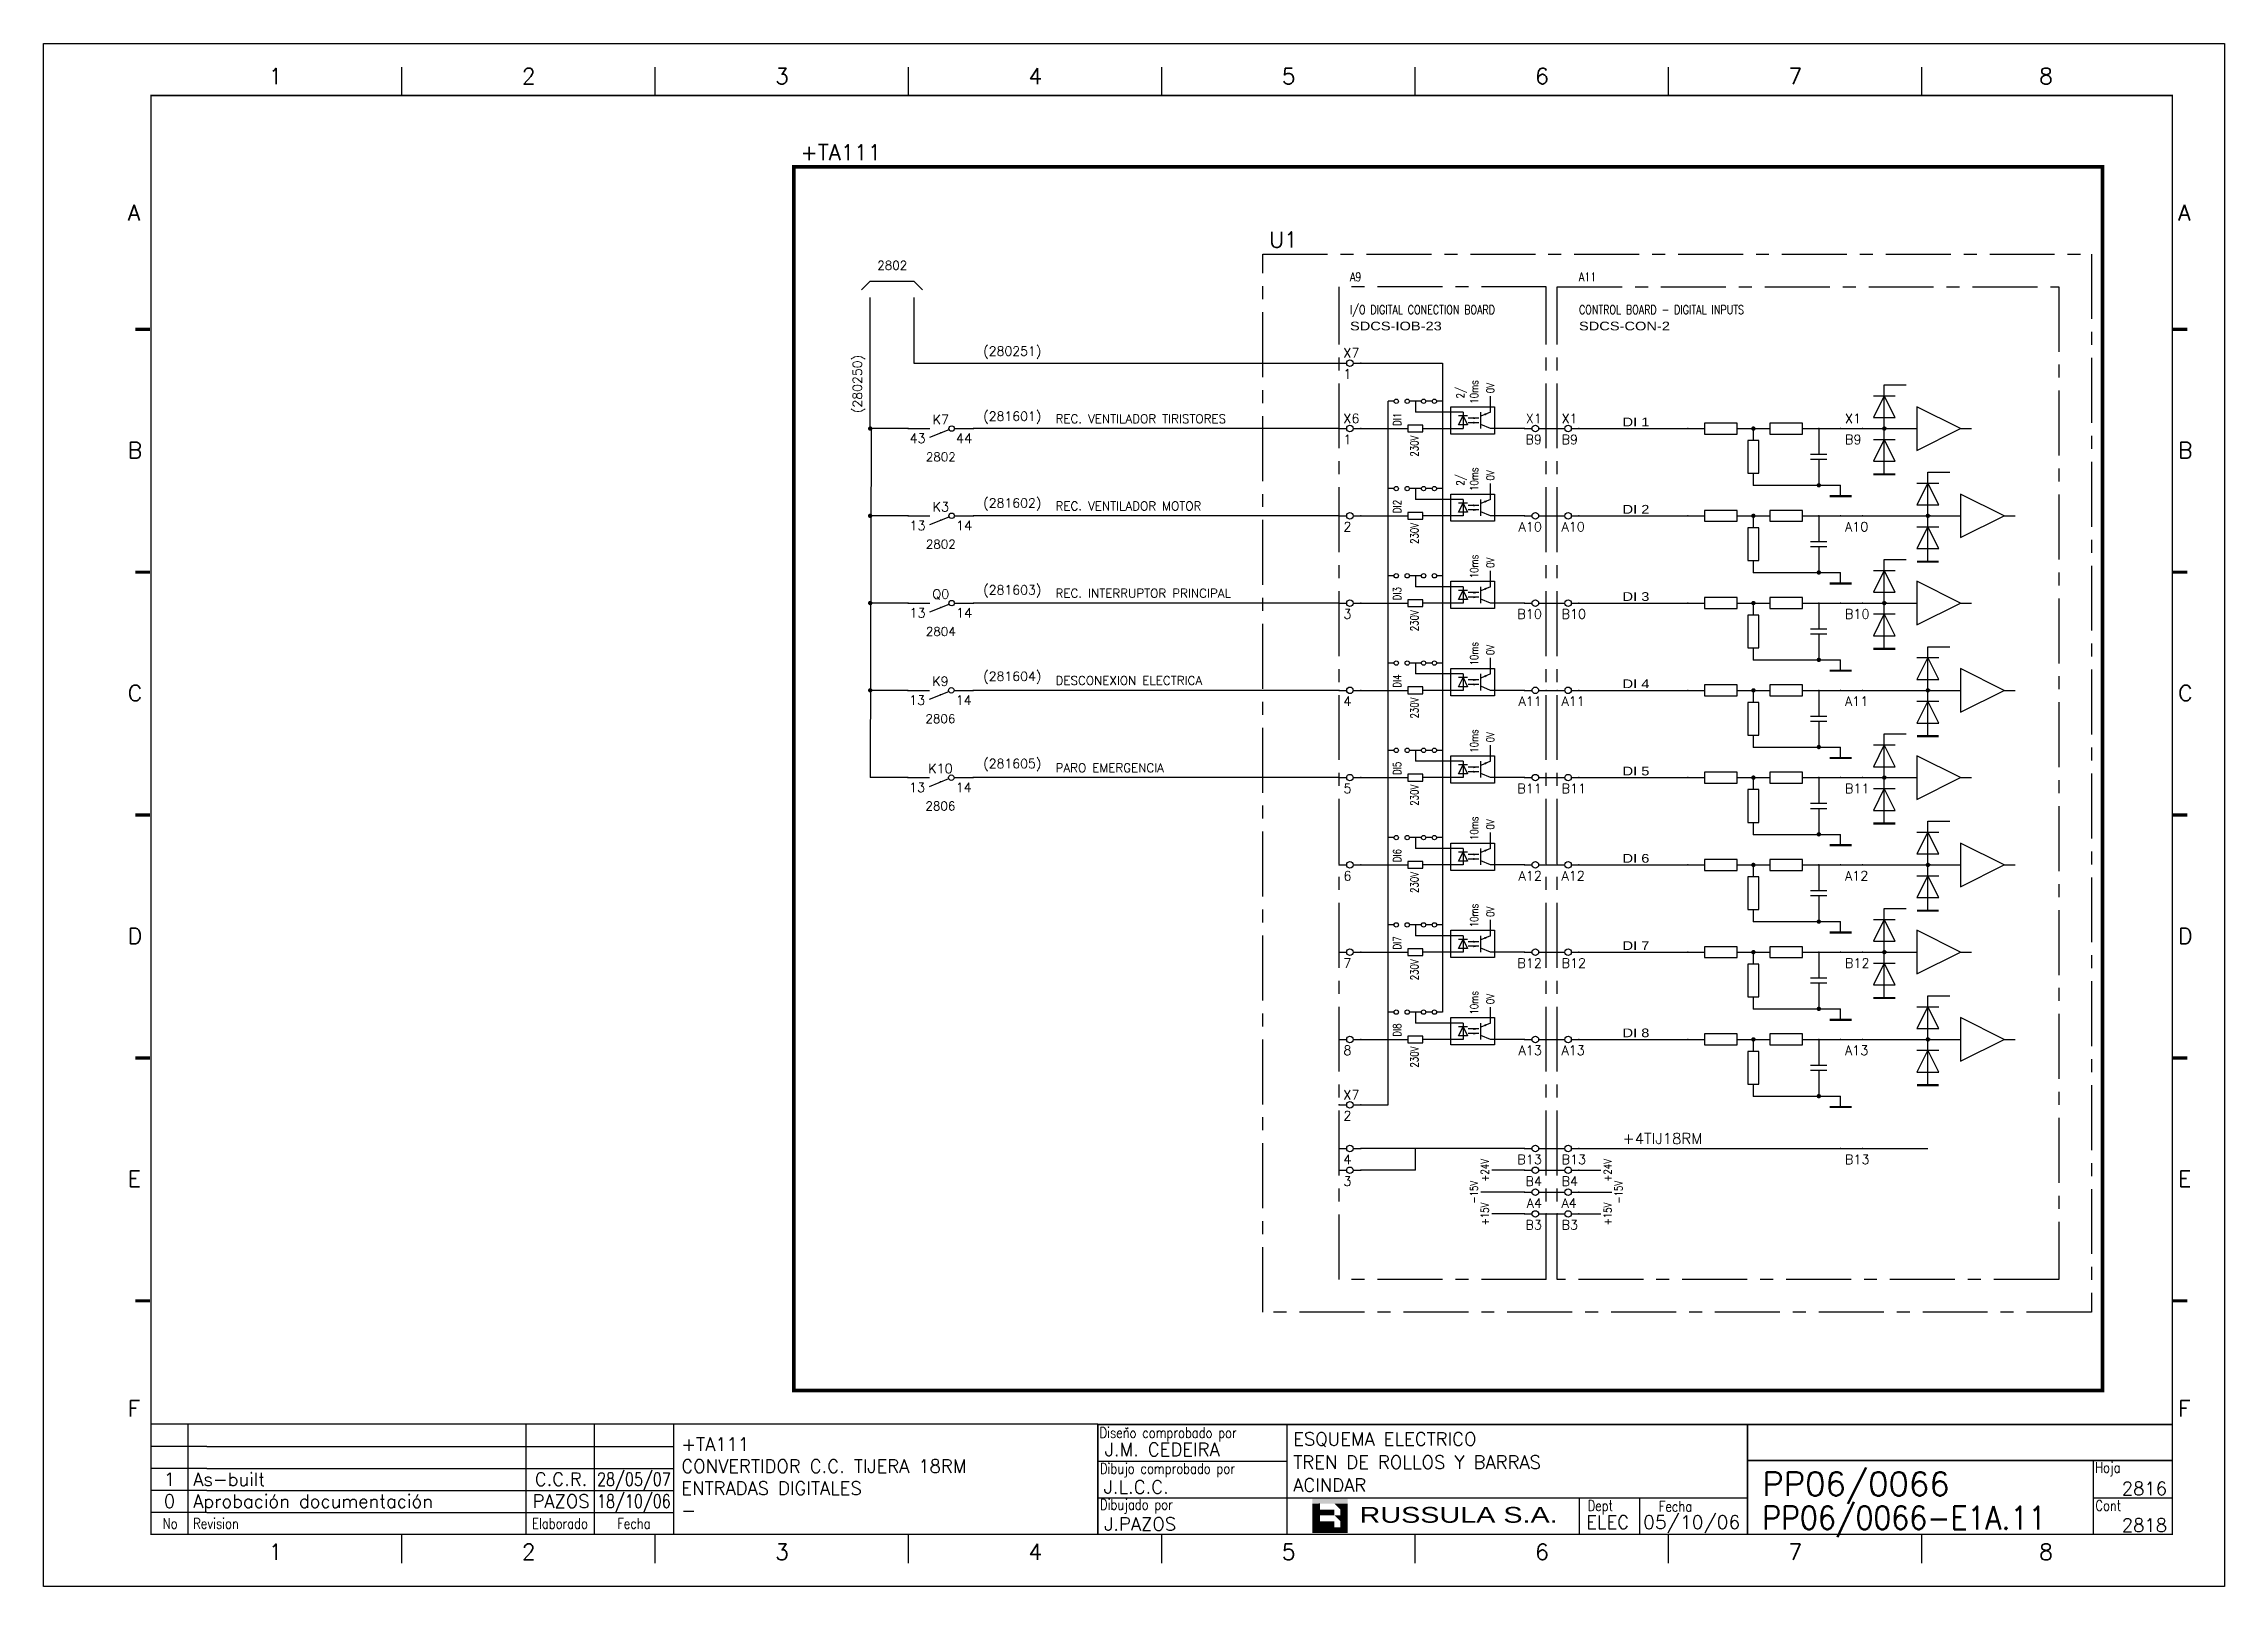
# Model space of a CAD drawing. Extents: x -4 to 416, y -4762 to 287.
# Drawn here: x -3.7 to 416.3, y -2386.2 to -2089.2 of the extents above; entities that cross this region are included whole.
import ezdxf
from ezdxf.enums import TextEntityAlignment as Align

# ---------------------------------------------------------------- set-up
doc = ezdxf.new("R2010")
doc.units = 0
doc.header["$LTSCALE"] = 10
doc.header["$MEASUREMENT"] = 0
doc.linetypes.add('CENTER', pattern=[2, 1.25, -0.25, 0.25, -0.25])
doc.linetypes.add('DASHDOT', pattern=[1, 0.5, -0.25, 0, -0.25])
doc.layers.get('0').update_dxf_attribs({"linetype": 'CONTINUOUS'})
for name, color, linetype in [('1', 7, 'CONTINUOUS'), ('10', 5, 'CONTINUOUS'), ('102', 7, 'CONTINUOUS'), ('2', 7, 'CONTINUOUS'), ('25', 3, 'CONTINUOUS'), ('25PK', 4, 'CENTER'), ('35', 2, 'CONTINUOUS'), ('8', 1, 'CONTINUOUS'), ('9', 6, 'CONTINUOUS'), ('DIBUJO', 7, 'CONTINUOUS'), ('NODE', 7, 'CONTINUOUS')]:
    doc.layers.add(name, color=color, linetype=linetype)
doc.styles.add('ABBSTYLE', font='ROMANS.SHX', dxfattribs={"width": 0.8})
doc.styles.add('HELV', font='HELVBLD.SHX', dxfattribs={"width": 1.2})
doc.styles.add('HELVETICA', font='HELV.SHX')
doc.styles.add('LABEL', font='SIMPLEX', dxfattribs={"width": 0.8, "height": 4})
doc.styles.add('ROMANS', font='romans')
doc.styles.get("Standard").update_dxf_attribs({"font": 'simplex'})

msp = doc.modelspace()

# ---------------------------------------------------------------- texts
at = {"layer": '2', "color": 6}
for s, height, p in [('+TA111', 3.024, (142.08, -2111.68)), ('U1', 3.024, (232.38, -2128.48)), ('(280251)', 1.764, (177.29, -2149.31)), ('(281601)', 1.764, (177.29, -2161.84)), ('(281602)', 1.764, (177.29, -2178.56)), ('(281603)', 1.764, (177.29, -2195.28)), ('(281604)', 1.764, (177.29, -2211.91)), ('(281605)', 1.764, (177.29, -2228.71))]:
    msp.add_text(s, height=height, dxfattribs=at).set_placement(p)
at = {"layer": '2', "color": 7, "style": 'ROMANS'}
for s, p in [('2802', (159.77, -2132.76)), ('2802', (169.12, -2169.64)), ('2802', (169.12, -2186.44)), ('2804', (169.12, -2203.24)), ('2806', (169.04, -2220.04)), ('2806', (169.04, -2236.84))]:
    msp.add_text(s, height=1.68, dxfattribs=at).set_placement(p, align=Align.CENTER)
at = {"layer": '2', "color": 6}
msp.add_text('(280250)', height=1.764, rotation=90, dxfattribs=at).set_placement((153.93, -2160.36))
at = {"layer": '2', "color": 7, "style": 'ROMANS'}
for s, height, p in [('REC. VENTILADOR TIRISTORES', 1.68, (191.22, -2162.29)), ('REC. VENTILADOR MOTOR', 1.68, (191.22, -2179.09)), ('REC. INTERRUPTOR PRINCIPAL', 1.68, (191.22, -2195.89)), ('DESCONEXION ELECTRICA', 1.68, (191.22, -2212.69)), ('PARO EMERGENCIA', 1.68, (191.22, -2229.49)), ('+4TIJ18RM', 2.1, (300.42, -2301.07))]:
    msp.add_text(s, height=height, dxfattribs=at).set_placement(p)
at = {"layer": '25'}
for s, style, width, p in [('A9', 'ABBSTYLE', 0.8, (247.92, -2134.99)), ('A11', 'ABBSTYLE', 0.8, (292.02, -2134.99)), ('I/O DIGITAL CONECTION BOARD', 'ABBSTYLE', 0.8, (247.92, -2141.29)), ('CONTROL BOARD - DIGITAL INPUTS', 'ABBSTYLE', 0.8, (292.02, -2141.29)), ('SDCS-IOB-23', 'HELV', 1.2, (247.92, -2144.44)), ('SDCS-CON-2', 'HELV', 1.2, (292.02, -2144.44)), ('DI 1', 'HELV', 1.2, (300.42, -2162.92)), ('DI 2', 'HELV', 1.2, (300.42, -2179.72)), ('DI 3', 'HELV', 1.2, (300.42, -2196.52)), ('DI 4', 'HELV', 1.2, (300.42, -2213.32)), ('DI 5', 'HELV', 1.2, (300.42, -2230.12)), ('DI 6', 'HELV', 1.2, (300.42, -2246.92)), ('DI 7', 'HELV', 1.2, (300.42, -2263.72)), ('DI 8', 'HELV', 1.2, (300.42, -2280.52))]:
    msp.add_text(s, height=1.68, dxfattribs=dict(at, style=style, width=width)).set_placement(p)
at = {"layer": '25', "style": 'ROMANS', "width": 0.8}
for s, p in [('10ms', (272.59, -2158.55)), ('2/', (269.93, -2157.54)), ('0V', (275.72, -2156.55)), ('DI1', (257.76, -2162.82)), ('10ms', (272.59, -2175.35)), ('2/', (269.93, -2174.34)), ('0V', (275.72, -2173.35)), ('DI2', (257.76, -2179.62)), ('10ms', (272.59, -2192.15)), ('0V', (275.72, -2190.15)), ('DI3', (257.76, -2196.42)), ('10ms', (272.59, -2208.95)), ('0V', (275.72, -2206.95)), ('DI4', (257.76, -2213.22)), ('10ms', (272.59, -2225.75)), ('0V', (275.72, -2223.75)), ('DI5', (257.76, -2230.02)), ('10ms', (272.59, -2242.55)), ('0V', (275.72, -2240.55)), ('DI6', (257.76, -2246.82)), ('10ms', (272.59, -2259.35)), ('0V', (275.72, -2257.35)), ('DI7', (257.76, -2263.62)), ('10ms', (272.59, -2276.15)), ('0V', (275.72, -2274.15)), ('DI8', (257.76, -2280.42))]:
    msp.add_text(s, height=1.512, rotation=90, dxfattribs=at).set_placement(p)
for p in [(261.09, -2164.71), (261.09, -2181.51), (261.09, -2198.31), (261.09, -2215.11), (261.09, -2231.91), (261.09, -2248.71), (261.09, -2265.51), (261.09, -2282.31)]:
    msp.add_text('230V', height=1.512, rotation=90, dxfattribs=at).set_placement(p, align=Align.RIGHT)
for s, p in [('+24V', (274.65, -2306.14)), ('+24V', (298.3, -2306.14)), ('-15V', (272.55, -2310.34)), ('-15V', (300.4, -2310.34)), ('+15V', (274.65, -2314.54)), ('+15V', (298.3, -2314.54))]:
    msp.add_text(s, height=1.512, rotation=90, dxfattribs=at).set_placement(p, align=Align.CENTER)

# ---------------------------------------------------------------- blocks, each defined once
blk = doc.blocks.new('NOD', base_point=(237.5, 170))
at = {"layer": 'NODE'}
blk.add_point((237.5, 170), dxfattribs=at)
blk = doc.blocks.new('$0702029')
at = {"layer": '102'}
for p, q in [((0, 0), (5, 0)), ((10.62, 0), (15, 0)), ((5, -2), (9.42, -0.23))]:
    blk.add_line(p, q, dxfattribs=at)
blk.add_circle((10, 0), 0.625, dxfattribs=at)
blk.add_point((7.5, -1), dxfattribs=at)
at = {"layer": '2'}
for p in [(0, 0), (15, 0)]:
    blk.add_blockref('NOD', p, dxfattribs=at)
at = {"layer": '8', "flags": 8}
blk.add_attdef('1A', text='', height=2.15, dxfattribs=at).set_placement((4, -3.32), align=Align.RIGHT)
blk.add_attdef('2A', (11, -3.32), '', height=2.15, dxfattribs=at)
at = {"layer": '9'}
blk.add_attdef('ID', text='', height=2.15, dxfattribs=at).set_placement((7.5, 1), align=Align.CENTER)
blk = doc.blocks.new('$000001')
at = {"layer": '2'}
for p, q in [((0, 0), (3.75, 0)), ((11.25, 1.25), (3.75, 1.25)), ((3.75, 1.25), (3.75, -1.25)), ((11.25, -1.25), (11.25, 1.25)), ((11.25, 0), (15, 0)), ((3.75, -1.25), (11.25, -1.25))]:
    blk.add_line(p, q, dxfattribs=at)
for p in [(0, 0), (15, 0)]:
    blk.add_blockref('NOD', p, dxfattribs=at)
at = {"layer": '8'}
blk.add_attdef('1A', text='', height=2.15, dxfattribs=at).set_placement((2.75, -3.325), align=Align.RIGHT)
blk.add_attdef('2A', (12.25, -3.325), '', height=2.15, dxfattribs=at)
at = {"layer": '9'}
blk.add_attdef('ID', text='', height=2.15, dxfattribs=at).set_placement((7.5, 2.425), align=Align.CENTER)
blk = doc.blocks.new('$$PLL21C')
for p, q in [((-2.5, 0), (-0.75, 0)), ((0.75, 0), (2.5, 0))]:
    blk.add_line(p, q)
at = {"layer": '2'}
blk.add_circle((0, 0), 0.75, dxfattribs=at)
for p in [(-2.5, 0), (2.5, 0)]:
    blk.add_blockref('NOD', p, dxfattribs=at)
at = {"layer": '8'}
blk.add_attdef('*A', (-1.5, -3.575), '', height=2.15, dxfattribs=at)
at = {"layer": '9'}
blk.add_attdef('ID', (-1.5, 1.25), '', height=2.15, dxfattribs=at)
blk = doc.blocks.new('$$PLR12C')
for p, q in [((-2.5, 0), (-0.75, 0)), ((0.75, 0), (2.5, 0))]:
    blk.add_line(p, q)
at = {"layer": '2'}
blk.add_circle((0, 0), 0.75, dxfattribs=at)
for p in [(-2.5, 0), (2.5, 0)]:
    blk.add_blockref('NOD', p, dxfattribs=at)
at = {"layer": '8'}
blk.add_attdef('*A', text='', height=2.15, dxfattribs=at).set_placement((1.5, -3.575), align=Align.RIGHT)
at = {"layer": '9'}
blk.add_attdef('ID', text='', height=2.15, dxfattribs=at).set_placement((1.5, 1.25), align=Align.RIGHT)
blk = doc.blocks.new('$$PLL21')
blk.add_line((-2.5, 0), (2.5, 0))
at = {"layer": '2'}
for p in [(-2.5, 0), (2.5, 0)]:
    blk.add_blockref('NOD', p, dxfattribs=at)
at = {"layer": '8'}
blk.add_attdef('*A', (-1.5, -3.575), '', height=2.15, dxfattribs=at)
at = {"layer": '9'}
blk.add_attdef('ID', (-1.5, 1.25), '', height=2.15, dxfattribs=at)
blk = doc.blocks.new('newcajec')
at = {"layer": '1'}
for p, q in [((179.4, 20.85), (0.13, 20.85)), ((7, 20.85), (7, 0)), ((71, 20.85), (71, 0)), ((84, 20.85), (84, 0.09)), ((99, 20.85), (99, 0)), ((215.2, 20.8), (215.2, 0)), ((10.6, 16.64), (0, 16.64)), ((10.6, 16.64), (99, 16.64)), ((184.64, 20.18), (184.81, 20.01)), ((184.81, 20.01), (185.18, 20.25)), ((10.6, 12.48), (0, 12.48)), ((10.6, 12.48), (99, 12.48)), ((179.4, 13.87), (215.2, 13.87)), ((368, 14.06), (368, 0)), ((10.6, 8.32), (0, 8.32)), ((10.6, 8.32), (99, 8.32)), ((10.6, 4.16), (0, 4.16)), ((10.6, 4.16), (99, 4.16)), ((179.4, 6.93), (267.63, 6.93)), ((267.63, 6.93), (302.5, 6.93)), ((270.63, 6.91), (270.63, 0)), ((282.07, 6.93), (282.07, 0)), ((368, 6.93), (383, 6.93))]:
    blk.add_line(p, q, dxfattribs=at)
for points in [[(47.5, 272.5, 0.3, 0.3, 0), (47.5, 277.91, 0.3, 0.3, 0)], [(95.5, 272.5, 0.3, 0.3, 0), (95.5, 277.91, 0.3, 0.3, 0)], [(143.5, 272.5, 0.3, 0.3, 0), (143.5, 277.91, 0.3, 0.3, 0)], [(191.5, 272.5, 0.3, 0.3, 0), (191.5, 277.91, 0.3, 0.3, 0)], [(239.5, 272.5, 0.3, 0.3, 0), (239.5, 277.91, 0.3, 0.3, 0)], [(287.5, 272.5, 0.3, 0.3, 0), (287.5, 277.91, 0.3, 0.3, 0)], [(335.5, 272.5, 0.3, 0.3, 0), (335.5, 277.91, 0.3, 0.3, 0)], [(-2.99, 228.23, 0.6, 0.6, 0), (-0.18, 228.23, 0.6, 0.6, 0)], [(383.01, 228.23, 0.6, 0.6, 0), (385.82, 228.23, 0.6, 0.6, 0)], [(-2.99, 182.23, 0.6, 0.6, 0), (-0.18, 182.23, 0.6, 0.6, 0)], [(383.01, 182.23, 0.6, 0.6, 0), (385.82, 182.23, 0.6, 0.6, 0)], [(-2.99, 136.23, 0.6, 0.6, 0), (-0.18, 136.23, 0.6, 0.6, 0)], [(383.01, 136.23, 0.6, 0.6, 0), (385.82, 136.23, 0.6, 0.6, 0)], [(-2.99, 90.23, 0.6, 0.6, 0), (-0.18, 90.23, 0.6, 0.6, 0)], [(383.01, 90.23, 0.6, 0.6, 0), (385.82, 90.23, 0.6, 0.6, 0)], [(-2.99, 44.23, 0.6, 0.6, 0), (-0.18, 44.23, 0.6, 0.6, 0)], [(383.01, 44.23, 0.6, 0.6, 0), (385.82, 44.23, 0.6, 0.6, 0)], [(383, 20.8, 0.3, 0.3, 0), (179.4, 20.8, 0.3, 0.3, 0), (179.4, 0, 0.3, 0.3, 0)], [(302.5, 20.8, 0.3, 0.3, 0), (302.5, 0, 0.3, 0.3, 0)], [(302.5, 14, 0.3, 0.3, 0), (383, 14, 0.3, 0.3, 0)], [(47.5, -5.5, 0.3, 0.3, 0), (47.5, -0.09, 0.3, 0.3, 0)], [(95.5, -5.5, 0.3, 0.3, 0), (95.5, -0.09, 0.3, 0.3, 0)], [(143.5, -5.5, 0.3, 0.3, 0), (143.5, -0.09, 0.3, 0.3, 0)], [(191.5, -5.5, 0.3, 0.3, 0), (191.5, -0.09, 0.3, 0.3, 0)], [(239.5, -5.5, 0.3, 0.3, 0), (239.5, -0.09, 0.3, 0.3, 0)], [(287.5, -5.5, 0.3, 0.3, 0), (287.5, -0.09, 0.3, 0.3, 0)], [(335.5, -5.5, 0.3, 0.3, 0), (335.5, -0.09, 0.3, 0.3, 0)]]:
    blk.add_lwpolyline(points, format="xyseb", dxfattribs=at)
at = {"layer": '1', "const_width": 0.3}
blk.add_lwpolyline([(0, 0), (0, 272.5), (383, 272.5), (383, 0)], close=True, dxfattribs=at)
at = {"layer": '2', "color": 14}
for p, q in [((221.42, 4.69), (221.42, 5.81)), ((221.42, 2.47), (221.42, 3.58))]:
    blk.add_line(p, q, dxfattribs=at)
for points in [[(220.05, 5.81), (220.05, 6.92), (226.74, 5.81), (226.74, 6.92)], [(221.42, 2.47), (220.05, 2.47), (221.42, 5.81), (220.05, 5.81)], [(221.42, 4.69), (224.25, 4.69), (221.42, 3.58), (224.25, 3.58)], [(224.25, 5.81), (225.37, 5.81), (225.37, 4.69)], [(225.37, 5.81), (226.74, 5.81), (225.37, 1.35), (226.74, 1.35)], [(224.25, 0.24), (224.25, 2.47), (220.05, 0.24), (220.05, 2.47)], [(224.25, 3.58), (225.37, 3.58), (225.37, 2.47)], [(226.74, 1.35), (226.74, 0.24), (224.25, 1.35), (224.25, 0.24)]]:
    blk.add_solid(points, dxfattribs=at)
at = {"layer": '1', "style": 'ROMANS'}
for s, p in [('1', (22.29, 274.68)), ('2', (70.29, 274.68)), ('3', (118.29, 274.68)), ('4', (166.29, 274.68)), ('5', (214.29, 274.68)), ('6', (262.29, 274.68)), ('7', (310.29, 274.68)), ('8', (357.79, 274.68)), ('A', (-4.37, 248.84)), ('A', (384.13, 248.84)), ('B', (-4.37, 203.84)), ('B', (384.13, 203.84)), ('C', (-4.37, 157.84)), ('C', (384.13, 157.84)), ('D', (-4.37, 111.84)), ('D', (384.13, 111.84)), ('E', (-4.37, 65.84)), ('E', (384.13, 65.84)), ('F', (-4.37, 22.34)), ('F', (384.13, 22.34)), ('1', (22.29, -4.82)), ('2', (70.29, -4.82)), ('3', (118.29, -4.82)), ('4', (166.29, -4.82)), ('5', (214.29, -4.82)), ('6', (262.29, -4.82)), ('7', (310.29, -4.82)), ('8', (357.79, -4.82))]:
    blk.add_text(s, height=3, dxfattribs=at).set_placement(p)
at = {"layer": '1', "style": 'LABEL', "width": 0.8}
for s, p in [('Diseno comprobado por', (179.73, 18.27)), ('Dibujo comprobado por', (179.81, 11.47)), ('Hoja', (368.38, 11.66)), ('Dibujado por', (179.83, 4.64)), ('Fecha', (285.71, 4.3)), ('Cont', (368.43, 4.46)), ('No', (2.23, 1.05)), ('Revision', (8, 1.05))]:
    blk.add_text(s, height=2, dxfattribs=at).set_placement(p)
for s, p in [('Dept', (274.61, 4.44)), ('Elaborado', (77.5, 1.05)), ('Fecha', (91.5, 1.05))]:
    blk.add_text(s, height=2, dxfattribs=at).set_placement(p, align=Align.CENTER)
at = {"layer": '10', "style": 'ROMANS'}
for tag, p in [('REV41', (3.5, 18.74)), ('REV43', (77.7, 18.74)), ('REV31', (3.5, 14.58)), ('REV33', (77.7, 14.58)), ('REV21', (3.5, 10.42)), ('REV23', (77.7, 10.42)), ('REV11', (3.5, 6.27)), ('REV13', (77.7, 6.27))]:
    blk.add_attdef(tag, text='', height=2.5, dxfattribs=at).set_placement(p, align=Align.MIDDLE)
for tag, p, height in [('REV42', (8, 17.49), 2.5), ('SHEETNAME1', (100.5, 15.83), 2.5), ('DESIGNCHECK', (180.74, 14.83), 2.5), ('DOCUMENTTYPE', (216.43, 16.8), 2.5), ('NOTA', (305.32, 15.8), 3), ('REV32', (8, 13.33), 2.5), ('SHEETNAME2', (100.5, 11.67), 2.5), ('OBJECT', (216.43, 12.4), 2.5), ('REV22', (8, 9.17), 2.5), ('SHEETNAME3', (100.5, 7.51), 2.5), ('DRAWINGCHECK', (180.53, 7.71), 2.5), ('CUSTOMER', (216.43, 8.08), 2.5), ('ORDER', (305.32, 7.3), 4.5), ('REV12', (8, 5.01), 2.5), ('SHEETNAME4', (100.5, 3.35), 2.5), ('DOCUMENT_ID', (305.32, 0.93), 4.4), ('USER', (180.63, 0.71), 2.5), ('DEPARTMENT', (271.93, 1.05), 2.5)]:
    blk.add_attdef(tag, p, '', height=height, dxfattribs=at)
for tag, width, p, p2 in [('REV44', 1.221199, (84.53, 17.49), (98.48, 17.49)), ('REV34', 1.221199, (84.53, 13.33), (98.48, 13.33)), ('REV24', 1.221199, (84.53, 9.17), (98.48, 9.17)), ('REV14', 1.221199, (84.53, 5.01), (98.48, 5.01)), ('CREATED2', 7.039915, (282.71, 1.05), (301.14, 1.05))]:
    blk.add_attdef(tag, text='', height=2.5, dxfattribs=dict(at, width=width)).set_placement(p, p2, align=Align.FIT)
for tag, p in [('SHEET', (382, 7.43)), ('NEXTSHEET', (382, 0.5))]:
    blk.add_attdef(tag, text='', height=2.5, dxfattribs=at).set_placement(p, align=Align.RIGHT)
at = {"layer": 'DIBUJO', "color": 14, "style": 'HELVETICA', "width": 1.3}
blk.add_text('RUSSULA S.A.', height=3, dxfattribs=at).set_placement((229, 2.19))

# ---------------------------------------------------------------- linework, layer by layer
at = {"layer": '2', "color": 7}
for p, q in [((155.52, -2134.98), (153.84, -2136.66)), ((155.52, -2134.98), (163.92, -2134.98)), ((163.92, -2134.98), (165.6, -2136.66)), ((155.52, -2163.34), (155.52, -2138.14)), ((163.92, -2138.14), (163.92, -2150.74)), ((163.92, -2150.74), (245.82, -2150.74)), ((350.82, -2154.94), (355.02, -2154.94)), ((357.12, -2159.14), (357.12, -2167.54)), ((365.52, -2163.34), (357.12, -2159.14)), ((162.82, -2163.34), (155.52, -2163.34)), ((155.73, -2163.34), (155.52, -2230.54)), ((245.82, -2163.34), (175.42, -2163.34)), ((285.72, -2163.34), (287.82, -2163.34)), ((292.02, -2163.34), (313.02, -2163.34)), ((338.22, -2163.34), (357.12, -2163.34)), ((357.12, -2167.54), (365.52, -2163.34)), ((365.52, -2163.34), (367.62, -2163.34)), ((325.62, -2174.26), (342.42, -2174.26)), ((342.42, -2176.36), (342.42, -2174.26)), ((359.22, -2171.74), (363.42, -2171.74)), ((373.92, -2180.14), (365.52, -2175.94)), ((365.52, -2175.94), (365.52, -2184.34)), ((162.82, -2180.14), (155.52, -2180.14)), ((245.82, -2180.14), (175.42, -2180.14)), ((285.72, -2180.14), (287.82, -2180.14)), ((292.02, -2180.14), (313.02, -2180.14)), ((338.22, -2180.14), (365.52, -2180.14)), ((365.52, -2184.34), (373.92, -2180.14)), ((373.92, -2180.14), (376.02, -2180.14)), ((325.62, -2191.06), (342.42, -2191.06)), ((342.42, -2193.16), (342.42, -2191.06)), ((350.82, -2188.54), (355.02, -2188.54)), ((357.12, -2192.74), (357.12, -2201.14)), ((365.52, -2196.94), (357.12, -2192.74)), ((162.82, -2196.94), (155.52, -2196.94)), ((245.82, -2196.94), (175.42, -2196.94)), ((177.52, -2196.94), (175.42, -2196.94)), ((285.72, -2196.94), (287.82, -2196.94)), ((292.02, -2196.94), (313.02, -2196.94)), ((338.22, -2196.94), (357.12, -2196.94)), ((357.12, -2201.14), (365.52, -2196.94)), ((365.52, -2196.94), (367.62, -2196.94)), ((325.62, -2207.86), (342.42, -2207.86)), ((342.42, -2209.96), (342.42, -2207.86)), ((359.22, -2205.34), (363.42, -2205.34)), ((373.92, -2213.74), (365.52, -2209.54)), ((365.52, -2209.54), (365.52, -2217.94)), ((162.74, -2213.74), (155.52, -2213.74)), ((245.82, -2213.74), (175.34, -2213.74)), ((285.72, -2213.74), (287.82, -2213.74)), ((292.02, -2213.74), (313.02, -2213.74)), ((338.22, -2213.74), (365.52, -2213.74)), ((365.52, -2217.94), (373.92, -2213.74)), ((373.92, -2213.74), (376.02, -2213.74)), ((325.62, -2224.66), (342.42, -2224.66)), ((342.42, -2226.76), (342.42, -2224.66)), ((350.82, -2222.14), (355.02, -2222.14)), ((357.12, -2226.34), (357.12, -2234.74)), ((365.52, -2230.54), (357.12, -2226.34)), ((162.74, -2230.54), (155.52, -2230.54)), ((245.82, -2230.54), (175.34, -2230.54)), ((285.72, -2230.54), (287.82, -2230.54)), ((292.02, -2230.54), (313.02, -2230.54)), ((338.22, -2230.54), (357.12, -2230.54)), ((357.12, -2234.74), (365.52, -2230.54)), ((365.52, -2230.54), (367.62, -2230.54)), ((325.62, -2241.46), (342.42, -2241.46)), ((342.42, -2243.56), (342.42, -2241.46)), ((359.22, -2238.94), (363.42, -2238.94)), ((373.92, -2247.34), (365.52, -2243.14)), ((365.52, -2243.14), (365.52, -2251.54)), ((285.72, -2247.34), (287.82, -2247.34)), ((292.02, -2247.34), (313.02, -2247.34)), ((338.22, -2247.34), (365.52, -2247.34)), ((365.52, -2251.54), (373.92, -2247.34)), ((373.92, -2247.34), (376.02, -2247.34)), ((325.62, -2258.26), (342.42, -2258.26)), ((342.42, -2260.36), (342.42, -2258.26)), ((350.82, -2255.74), (355.02, -2255.74)), ((357.12, -2259.94), (357.12, -2268.34)), ((365.52, -2264.14), (357.12, -2259.94)), ((285.72, -2264.14), (287.82, -2264.14)), ((292.02, -2264.14), (313.02, -2264.14)), ((338.22, -2264.14), (357.12, -2264.14)), ((357.12, -2268.34), (365.52, -2264.14)), ((365.52, -2264.14), (367.62, -2264.14)), ((325.62, -2275.06), (342.42, -2275.06)), ((342.42, -2277.16), (342.42, -2275.06)), ((359.22, -2272.54), (363.42, -2272.54)), ((365.52, -2276.74), (365.52, -2285.14)), ((373.92, -2280.94), (365.52, -2276.74)), ((285.72, -2280.94), (287.82, -2280.94)), ((292.02, -2280.94), (313.02, -2280.94)), ((338.22, -2280.94), (365.52, -2280.94)), ((365.52, -2285.14), (373.92, -2280.94)), ((373.92, -2280.94), (376.02, -2280.94)), ((325.62, -2291.86), (342.42, -2291.86)), ((342.42, -2293.96), (342.42, -2291.86)), ((285.72, -2301.94), (287.82, -2301.94)), ((292.02, -2301.94), (359.22, -2301.94)), ((285.72, -2306.14), (287.82, -2306.14)), ((285.72, -2310.34), (287.82, -2310.34)), ((285.72, -2314.54), (287.82, -2314.54))]:
    msp.add_line(p, q, dxfattribs=at)
at = {"layer": '2'}
for p, q in [((348.72, -2157.04), (352.92, -2157.04)), ((350.82, -2157.04), (348.72, -2161.24)), ((350.82, -2163.34), (350.82, -2154.94)), ((352.92, -2161.24), (350.82, -2157.04)), ((348.72, -2161.24), (352.92, -2161.24)), ((324.57, -2165.65), (324.57, -2171.95)), ((326.67, -2165.65), (324.57, -2165.65)), ((325.62, -2165.65), (325.62, -2163.34)), ((326.67, -2171.95), (326.67, -2165.65)), ((338.22, -2163.34), (338.22, -2168.28)), ((348.72, -2165.44), (352.92, -2165.44)), ((350.82, -2165.44), (348.72, -2169.64)), ((350.82, -2172.16), (350.82, -2163.34)), ((352.92, -2169.64), (350.82, -2165.44)), ((336.64, -2168.28), (339.79, -2168.28)), ((339.79, -2169.33), (336.64, -2169.33)), ((338.22, -2169.33), (338.22, -2174.26)), ((348.72, -2169.64), (352.92, -2169.64)), ((324.57, -2171.95), (326.67, -2171.95)), ((325.62, -2174.26), (325.62, -2171.95)), ((357.12, -2173.84), (361.32, -2173.84)), ((359.22, -2173.84), (357.12, -2178.04)), ((359.22, -2180.14), (359.22, -2171.74)), ((361.32, -2178.04), (359.22, -2173.84)), ((357.12, -2178.04), (361.32, -2178.04)), ((326.67, -2182.45), (324.57, -2182.45)), ((324.57, -2182.45), (324.57, -2188.75)), ((325.62, -2182.45), (325.62, -2180.14)), ((326.67, -2188.75), (326.67, -2182.45)), ((338.22, -2180.14), (338.22, -2185.08)), ((357.12, -2182.24), (361.32, -2182.24)), ((359.22, -2182.24), (357.12, -2186.44)), ((359.22, -2188.96), (359.22, -2180.14)), ((361.32, -2186.44), (359.22, -2182.24)), ((336.64, -2185.08), (339.79, -2185.08)), ((339.79, -2186.13), (336.64, -2186.13)), ((338.22, -2186.13), (338.22, -2191.06)), ((357.12, -2186.44), (361.32, -2186.44)), ((324.57, -2188.75), (326.67, -2188.75)), ((325.62, -2191.06), (325.62, -2188.75)), ((350.82, -2190.64), (348.72, -2194.84)), ((348.72, -2190.64), (352.92, -2190.64)), ((350.82, -2196.94), (350.82, -2188.54)), ((352.92, -2194.84), (350.82, -2190.64)), ((348.72, -2194.84), (352.92, -2194.84)), ((324.57, -2199.25), (324.57, -2205.55)), ((326.67, -2199.25), (324.57, -2199.25)), ((325.62, -2199.25), (325.62, -2196.94)), ((326.67, -2205.55), (326.67, -2199.25)), ((338.22, -2196.94), (338.22, -2201.88)), ((348.72, -2199.04), (352.92, -2199.04)), ((350.82, -2199.04), (348.72, -2203.24)), ((350.82, -2205.76), (350.82, -2196.94)), ((352.92, -2203.24), (350.82, -2199.04)), ((336.64, -2201.88), (339.79, -2201.88)), ((339.79, -2202.93), (336.64, -2202.93)), ((338.22, -2202.93), (338.22, -2207.86)), ((348.72, -2203.24), (352.92, -2203.24)), ((324.57, -2205.55), (326.67, -2205.55)), ((325.62, -2207.86), (325.62, -2205.55)), ((357.12, -2207.44), (361.32, -2207.44)), ((359.22, -2207.44), (357.12, -2211.64)), ((359.22, -2213.74), (359.22, -2205.34)), ((361.32, -2211.64), (359.22, -2207.44)), ((357.12, -2211.64), (361.32, -2211.64)), ((326.67, -2216.05), (324.57, -2216.05)), ((324.57, -2216.05), (324.57, -2222.35)), ((325.62, -2216.05), (325.62, -2213.74)), ((326.67, -2222.35), (326.67, -2216.05)), ((338.22, -2213.74), (338.22, -2218.68)), ((359.22, -2215.84), (357.12, -2220.04)), ((357.12, -2215.84), (361.32, -2215.84)), ((359.22, -2222.56), (359.22, -2213.74)), ((361.32, -2220.04), (359.22, -2215.84)), ((336.64, -2218.68), (339.79, -2218.68)), ((339.79, -2219.73), (336.64, -2219.73)), ((338.22, -2219.73), (338.22, -2224.66)), ((357.12, -2220.04), (361.32, -2220.04)), ((324.57, -2222.35), (326.67, -2222.35)), ((325.62, -2224.66), (325.62, -2222.35)), ((350.82, -2224.24), (348.72, -2228.44)), ((348.72, -2224.24), (352.92, -2224.24)), ((350.82, -2230.54), (350.82, -2222.14)), ((352.92, -2228.44), (350.82, -2224.24)), ((348.72, -2228.44), (352.92, -2228.44)), ((324.57, -2232.85), (324.57, -2239.15)), ((326.67, -2232.85), (324.57, -2232.85)), ((325.62, -2232.85), (325.62, -2230.54)), ((326.67, -2239.15), (326.67, -2232.85)), ((338.22, -2230.54), (338.22, -2235.48)), ((348.72, -2232.64), (352.92, -2232.64)), ((350.82, -2232.64), (348.72, -2236.84)), ((350.82, -2239.36), (350.82, -2230.54)), ((352.92, -2236.84), (350.82, -2232.64)), ((336.64, -2235.48), (339.79, -2235.48)), ((339.79, -2236.53), (336.64, -2236.53)), ((338.22, -2236.53), (338.22, -2241.46)), ((348.72, -2236.84), (352.92, -2236.84)), ((324.57, -2239.15), (326.67, -2239.15)), ((325.62, -2241.46), (325.62, -2239.15)), ((357.12, -2241.04), (361.32, -2241.04)), ((359.22, -2241.04), (357.12, -2245.24)), ((359.22, -2247.34), (359.22, -2238.94)), ((361.32, -2245.24), (359.22, -2241.04)), ((357.12, -2245.24), (361.32, -2245.24)), ((326.67, -2249.65), (324.57, -2249.65)), ((324.57, -2249.65), (324.57, -2255.95)), ((325.62, -2249.65), (325.62, -2247.34)), ((326.67, -2255.95), (326.67, -2249.65)), ((338.22, -2247.34), (338.22, -2252.28)), ((357.12, -2249.44), (361.32, -2249.44)), ((359.22, -2249.44), (357.12, -2253.64)), ((359.22, -2256.16), (359.22, -2247.34)), ((361.32, -2253.64), (359.22, -2249.44)), ((336.64, -2252.28), (339.79, -2252.28)), ((339.79, -2253.33), (336.64, -2253.33)), ((338.22, -2253.33), (338.22, -2258.26)), ((357.12, -2253.64), (361.32, -2253.64)), ((324.57, -2255.95), (326.67, -2255.95)), ((325.62, -2258.26), (325.62, -2255.95)), ((350.82, -2257.84), (348.72, -2262.04)), ((348.72, -2257.84), (352.92, -2257.84)), ((350.82, -2264.14), (350.82, -2255.74)), ((352.92, -2262.04), (350.82, -2257.84)), ((348.72, -2262.04), (352.92, -2262.04)), ((324.57, -2266.45), (324.57, -2272.75)), ((326.67, -2266.45), (324.57, -2266.45)), ((325.62, -2266.45), (325.62, -2264.14)), ((326.67, -2272.75), (326.67, -2266.45)), ((338.22, -2264.14), (338.22, -2269.08)), ((348.72, -2266.24), (352.92, -2266.24)), ((350.82, -2266.24), (348.72, -2270.44)), ((350.82, -2272.96), (350.82, -2264.14)), ((352.92, -2270.44), (350.82, -2266.24)), ((336.64, -2269.08), (339.79, -2269.08)), ((339.79, -2270.13), (336.64, -2270.13)), ((338.22, -2270.13), (338.22, -2275.06)), ((348.72, -2270.44), (352.92, -2270.44)), ((324.57, -2272.75), (326.67, -2272.75)), ((325.62, -2275.06), (325.62, -2272.75)), ((357.12, -2274.64), (361.32, -2274.64)), ((359.22, -2274.64), (357.12, -2278.84)), ((359.22, -2280.94), (359.22, -2272.54)), ((361.32, -2278.84), (359.22, -2274.64)), ((357.12, -2278.84), (361.32, -2278.84)), ((326.67, -2283.25), (324.57, -2283.25)), ((324.57, -2283.25), (324.57, -2289.55)), ((325.62, -2283.25), (325.62, -2280.94)), ((326.67, -2289.55), (326.67, -2283.25)), ((338.22, -2280.94), (338.22, -2285.88)), ((357.12, -2283.04), (361.32, -2283.04)), ((359.22, -2283.04), (357.12, -2287.24)), ((359.22, -2289.76), (359.22, -2280.94)), ((361.32, -2287.24), (359.22, -2283.04)), ((336.64, -2285.88), (339.79, -2285.88)), ((339.79, -2286.93), (336.64, -2286.93)), ((338.22, -2286.93), (338.22, -2291.86)), ((357.12, -2287.24), (361.32, -2287.24)), ((324.57, -2289.55), (326.67, -2289.55)), ((325.62, -2291.86), (325.62, -2289.55))]:
    msp.add_line(p, q, dxfattribs=at)
at = {"layer": '2', "color": 3, "linetype": 'DASHDOT'}
msp.add_lwpolyline([(140.82, -2112.94, 0.706, 0.706, 0), (392.82, -2112.94, 0.706, 0.706, 0), (392.82, -2348.56, 0.706, 0.706, 0), (140.82, -2348.56, 0.706, 0.706, 0), (140.82, -2112.94, 0.706, 0.706, 0)], format="xyseb", dxfattribs=at)
at = {"layer": '2', "color": 7}
for points in [[(155.31, -2163.34, 0.42, 0.42, 1), (155.73, -2163.34, 0.42, 0.42, 1)], [(325.41, -2163.34, 0.42, 0.42, 1), (325.83, -2163.34, 0.42, 0.42, 1)], [(350.61, -2163.34, 0.42, 0.42, 1), (351.03, -2163.34, 0.42, 0.42, 1)], [(338.01, -2174.26, 0.42, 0.42, 1), (338.43, -2174.26, 0.42, 0.42, 1)], [(155.31, -2180.14, 0.42, 0.42, 1), (155.73, -2180.14, 0.42, 0.42, 1)], [(325.41, -2180.14, 0.42, 0.42, 1), (325.83, -2180.14, 0.42, 0.42, 1)], [(359.01, -2180.14, 0.42, 0.42, 1), (359.43, -2180.14, 0.42, 0.42, 1)], [(338.01, -2191.06, 0.42, 0.42, 1), (338.43, -2191.06, 0.42, 0.42, 1)], [(155.31, -2196.94, 0.42, 0.42, 1), (155.73, -2196.94, 0.42, 0.42, 1)], [(325.41, -2196.94, 0.42, 0.42, 1), (325.83, -2196.94, 0.42, 0.42, 1)], [(350.61, -2196.94, 0.42, 0.42, 1), (351.03, -2196.94, 0.42, 0.42, 1)], [(338.01, -2207.86, 0.42, 0.42, 1), (338.43, -2207.86, 0.42, 0.42, 1)], [(155.31, -2213.74, 0.42, 0.42, 1), (155.73, -2213.74, 0.42, 0.42, 1)], [(325.41, -2213.74, 0.42, 0.42, 1), (325.83, -2213.74, 0.42, 0.42, 1)], [(359.01, -2213.74, 0.42, 0.42, 1), (359.43, -2213.74, 0.42, 0.42, 1)], [(338.01, -2224.66, 0.42, 0.42, 1), (338.43, -2224.66, 0.42, 0.42, 1)], [(325.41, -2230.54, 0.42, 0.42, 1), (325.83, -2230.54, 0.42, 0.42, 1)], [(350.61, -2230.54, 0.42, 0.42, 1), (351.03, -2230.54, 0.42, 0.42, 1)], [(338.01, -2241.46, 0.42, 0.42, 1), (338.43, -2241.46, 0.42, 0.42, 1)], [(325.41, -2247.34, 0.42, 0.42, 1), (325.83, -2247.34, 0.42, 0.42, 1)], [(359.01, -2247.34, 0.42, 0.42, 1), (359.43, -2247.34, 0.42, 0.42, 1)], [(338.01, -2258.26, 0.42, 0.42, 1), (338.43, -2258.26, 0.42, 0.42, 1)], [(325.41, -2264.14, 0.42, 0.42, 1), (325.83, -2264.14, 0.42, 0.42, 1)], [(350.61, -2264.14, 0.42, 0.42, 1), (351.03, -2264.14, 0.42, 0.42, 1)], [(338.01, -2275.06, 0.42, 0.42, 1), (338.43, -2275.06, 0.42, 0.42, 1)], [(325.41, -2280.94, 0.42, 0.42, 1), (325.83, -2280.94, 0.42, 0.42, 1)], [(359.01, -2280.94, 0.42, 0.42, 1), (359.43, -2280.94, 0.42, 0.42, 1)], [(338.01, -2291.86, 0.42, 0.42, 1), (338.43, -2291.86, 0.42, 0.42, 1)]]:
    msp.add_lwpolyline(points, format="xyseb", close=True, dxfattribs=at)
for points in [[(348.72, -2172.16, 0.42, 0.42, 0), (352.92, -2172.16, 0.42, 0.42, 0)], [(340.32, -2176.36, 0.42, 0.42, 0), (344.52, -2176.36, 0.42, 0.42, 0)], [(357.12, -2188.96, 0.42, 0.42, 0), (361.32, -2188.96, 0.42, 0.42, 0)], [(340.32, -2193.16, 0.42, 0.42, 0), (344.52, -2193.16, 0.42, 0.42, 0)], [(348.72, -2205.76, 0.42, 0.42, 0), (352.92, -2205.76, 0.42, 0.42, 0)], [(340.32, -2209.96, 0.42, 0.42, 0), (344.52, -2209.96, 0.42, 0.42, 0)], [(357.12, -2222.56, 0.42, 0.42, 0), (361.32, -2222.56, 0.42, 0.42, 0)], [(340.32, -2226.76, 0.42, 0.42, 0), (344.52, -2226.76, 0.42, 0.42, 0)], [(348.72, -2239.36, 0.42, 0.42, 0), (352.92, -2239.36, 0.42, 0.42, 0)], [(340.32, -2243.56, 0.42, 0.42, 0), (344.52, -2243.56, 0.42, 0.42, 0)], [(357.12, -2256.16, 0.42, 0.42, 0), (361.32, -2256.16, 0.42, 0.42, 0)], [(340.32, -2260.36, 0.42, 0.42, 0), (344.52, -2260.36, 0.42, 0.42, 0)], [(348.72, -2272.96, 0.42, 0.42, 0), (352.92, -2272.96, 0.42, 0.42, 0)], [(340.32, -2277.16, 0.42, 0.42, 0), (344.52, -2277.16, 0.42, 0.42, 0)], [(357.12, -2289.76, 0.42, 0.42, 0), (361.32, -2289.76, 0.42, 0.42, 0)], [(340.32, -2293.96, 0.42, 0.42, 0), (344.52, -2293.96, 0.42, 0.42, 0)]]:
    msp.add_lwpolyline(points, format="xyseb", dxfattribs=at)
at = {"layer": '25', "linetype": 'CENTER'}
for p, q in [((245.82, -2327.14), (245.82, -2136.04)), ((285.72, -2136.04), (245.82, -2136.04)), ((285.72, -2327.14), (285.72, -2136.04)), ((285.72, -2327.14), (245.82, -2327.14))]:
    msp.add_line(p, q, dxfattribs=at)
at = {"layer": '25'}
for p, q in [((250.02, -2150.74), (265.77, -2150.74)), ((265.77, -2150.74), (265.77, -2275.69)), ((255.27, -2293.54), (255.27, -2158.09)), ((256.42, -2158.09), (255.27, -2158.09)), ((261.67, -2158.09), (259.36, -2158.09)), ((260.52, -2158.09), (260.52, -2160.19)), ((265.77, -2158.09), (264.61, -2158.09)), ((274.96, -2160.19), (274.96, -2157.11)), ((261.96, -2162.69), (259.08, -2162.69)), ((259.08, -2162.69), (259.08, -2164)), ((269.71, -2160.19), (260.52, -2160.19)), ((261.96, -2164), (261.96, -2162.69)), ((267.34, -2159.14), (275.74, -2159.14)), ((267.34, -2164.39), (267.34, -2159.14)), ((270.58, -2160.89), (268.83, -2160.89)), ((268.83, -2162.64), (269.71, -2160.89)), ((270.58, -2162.64), (268.83, -2162.64)), ((269.71, -2160.19), (269.71, -2163.34)), ((269.71, -2160.89), (270.58, -2162.64)), ((272.72, -2161.33), (270.71, -2161.33)), ((272.72, -2162.21), (270.71, -2162.21)), ((273.09, -2160.19), (273.09, -2163.34)), ((274.96, -2160.19), (273.12, -2160.98)), ((274.96, -2163.34), (273.12, -2162.56)), ((275.74, -2159.14), (275.74, -2164.39)), ((250.02, -2163.34), (259.08, -2163.34)), ((259.08, -2164), (261.96, -2164)), ((261.96, -2163.34), (269.71, -2163.34)), ((275.74, -2164.39), (267.34, -2164.39)), ((281.52, -2163.34), (274.96, -2163.34)), ((256.42, -2174.89), (255.27, -2174.89)), ((261.67, -2174.89), (259.36, -2174.89)), ((260.52, -2174.89), (260.52, -2176.99)), ((265.77, -2174.89), (264.61, -2174.89)), ((274.96, -2176.99), (274.96, -2173.91)), ((261.96, -2179.49), (259.08, -2179.49)), ((259.08, -2179.49), (259.08, -2180.8)), ((269.71, -2176.99), (260.52, -2176.99)), ((261.96, -2180.8), (261.96, -2179.49)), ((267.34, -2175.94), (275.74, -2175.94)), ((267.34, -2181.19), (267.34, -2175.94)), ((270.58, -2177.69), (268.83, -2177.69)), ((268.83, -2179.44), (269.71, -2177.69)), ((270.58, -2179.44), (268.83, -2179.44)), ((269.71, -2176.99), (269.71, -2180.14)), ((269.71, -2177.69), (270.58, -2179.44)), ((272.72, -2178.13), (270.71, -2178.13)), ((272.72, -2179.01), (270.71, -2179.01)), ((273.09, -2176.99), (273.09, -2180.14)), ((274.96, -2176.99), (273.12, -2177.78)), ((274.96, -2180.14), (273.12, -2179.36)), ((275.74, -2175.94), (275.74, -2181.19)), ((250.02, -2180.14), (259.08, -2180.14)), ((259.08, -2180.8), (261.96, -2180.8)), ((269.71, -2180.14), (261.96, -2180.14)), ((275.74, -2181.19), (267.34, -2181.19)), ((281.52, -2180.14), (274.96, -2180.14)), ((256.42, -2191.69), (255.27, -2191.69)), ((261.67, -2191.69), (259.36, -2191.69)), ((260.52, -2191.69), (260.52, -2193.79)), ((265.77, -2191.69), (264.61, -2191.69)), ((274.96, -2193.79), (274.96, -2190.71)), ((261.96, -2196.29), (259.08, -2196.29)), ((259.08, -2196.29), (259.08, -2197.6)), ((269.71, -2193.79), (260.52, -2193.79)), ((261.96, -2197.6), (261.96, -2196.29)), ((267.34, -2192.74), (275.74, -2192.74)), ((267.34, -2197.99), (267.34, -2192.74)), ((270.58, -2194.49), (268.83, -2194.49)), ((268.83, -2196.24), (269.71, -2194.49)), ((270.58, -2196.24), (268.83, -2196.24)), ((269.71, -2193.79), (269.71, -2196.94)), ((269.71, -2194.49), (270.58, -2196.24)), ((272.72, -2194.93), (270.71, -2194.93)), ((272.72, -2195.81), (270.71, -2195.81)), ((273.09, -2193.79), (273.09, -2196.94)), ((274.96, -2193.79), (273.12, -2194.58)), ((274.96, -2196.94), (273.12, -2196.16)), ((275.74, -2192.74), (275.74, -2197.99)), ((250.02, -2196.94), (259.08, -2196.94)), ((259.08, -2197.6), (261.96, -2197.6)), ((269.71, -2196.94), (261.96, -2196.94)), ((275.74, -2197.99), (267.34, -2197.99)), ((281.52, -2196.94), (274.96, -2196.94)), ((256.42, -2208.49), (255.27, -2208.49)), ((261.67, -2208.49), (259.36, -2208.49)), ((260.52, -2208.49), (260.52, -2210.59)), ((265.77, -2208.49), (264.61, -2208.49)), ((274.96, -2210.59), (274.96, -2207.51)), ((261.96, -2213.09), (259.08, -2213.09)), ((259.08, -2213.09), (259.08, -2214.4)), ((269.71, -2210.59), (260.52, -2210.59)), ((261.96, -2214.4), (261.96, -2213.09)), ((267.34, -2209.54), (275.74, -2209.54)), ((267.34, -2214.79), (267.34, -2209.54)), ((270.58, -2211.29), (268.83, -2211.29)), ((268.83, -2213.04), (269.71, -2211.29)), ((270.58, -2213.04), (268.83, -2213.04)), ((269.71, -2210.59), (269.71, -2213.74)), ((269.71, -2211.29), (270.58, -2213.04)), ((272.72, -2211.73), (270.71, -2211.73)), ((272.72, -2212.61), (270.71, -2212.61)), ((273.09, -2210.59), (273.09, -2213.74)), ((274.96, -2210.59), (273.12, -2211.38)), ((274.96, -2213.74), (273.12, -2212.96)), ((275.74, -2209.54), (275.74, -2214.79)), ((250.02, -2213.74), (259.08, -2213.74)), ((259.08, -2214.4), (261.96, -2214.4)), ((269.71, -2213.74), (261.96, -2213.74)), ((275.74, -2214.79), (267.34, -2214.79)), ((281.52, -2213.74), (274.96, -2213.74)), ((256.42, -2225.29), (255.27, -2225.29)), ((261.67, -2225.29), (259.36, -2225.29)), ((260.52, -2225.29), (260.52, -2227.39)), ((265.77, -2225.29), (264.61, -2225.29)), ((274.96, -2227.39), (274.96, -2224.31)), ((261.96, -2229.89), (259.08, -2229.89)), ((259.08, -2229.89), (259.08, -2231.2)), ((269.71, -2227.39), (260.52, -2227.39)), ((261.96, -2231.2), (261.96, -2229.89)), ((267.34, -2226.34), (275.74, -2226.34)), ((267.34, -2231.59), (267.34, -2226.34)), ((270.58, -2228.09), (268.83, -2228.09)), ((268.83, -2229.84), (269.71, -2228.09)), ((270.58, -2229.84), (268.83, -2229.84)), ((269.71, -2227.39), (269.71, -2230.54)), ((269.71, -2228.09), (270.58, -2229.84)), ((272.72, -2228.53), (270.71, -2228.53)), ((272.72, -2229.41), (270.71, -2229.41)), ((273.09, -2227.39), (273.09, -2230.54)), ((274.96, -2227.39), (273.12, -2228.18)), ((274.96, -2230.54), (273.12, -2229.76)), ((275.74, -2226.34), (275.74, -2231.59)), ((250.02, -2230.54), (259.08, -2230.54)), ((259.08, -2231.2), (261.96, -2231.2)), ((269.71, -2230.54), (261.96, -2230.54)), ((275.74, -2231.59), (267.34, -2231.59)), ((281.52, -2230.54), (274.96, -2230.54)), ((256.42, -2242.09), (255.27, -2242.09)), ((261.67, -2242.09), (259.36, -2242.09)), ((260.52, -2242.09), (260.52, -2244.19)), ((265.77, -2242.09), (264.61, -2242.09)), ((274.96, -2244.19), (274.96, -2241.11)), ((261.96, -2246.69), (259.08, -2246.69)), ((259.08, -2246.69), (259.08, -2248)), ((269.71, -2244.19), (260.52, -2244.19)), ((261.96, -2248), (261.96, -2246.69)), ((267.34, -2243.14), (275.74, -2243.14)), ((267.34, -2248.39), (267.34, -2243.14)), ((270.58, -2244.89), (268.83, -2244.89)), ((268.83, -2246.64), (269.71, -2244.89)), ((270.58, -2246.64), (268.83, -2246.64)), ((269.71, -2244.19), (269.71, -2247.34)), ((269.71, -2244.89), (270.58, -2246.64)), ((272.72, -2245.33), (270.71, -2245.33)), ((272.72, -2246.21), (270.71, -2246.21)), ((273.09, -2244.19), (273.09, -2247.34)), ((274.96, -2244.19), (273.12, -2244.98)), ((274.96, -2247.34), (273.12, -2246.56)), ((275.74, -2243.14), (275.74, -2248.39)), ((250.02, -2247.34), (259.08, -2247.34)), ((259.08, -2248), (261.96, -2248)), ((269.71, -2247.34), (261.96, -2247.34)), ((275.74, -2248.39), (267.34, -2248.39)), ((281.52, -2247.34), (274.96, -2247.34)), ((256.42, -2258.89), (255.27, -2258.89)), ((261.67, -2258.89), (259.36, -2258.89)), ((260.52, -2258.89), (260.52, -2260.99)), ((265.77, -2258.89), (264.61, -2258.89)), ((274.96, -2260.99), (274.96, -2257.91)), ((261.96, -2263.49), (259.08, -2263.49)), ((259.08, -2263.49), (259.08, -2264.8)), ((269.71, -2260.99), (260.52, -2260.99)), ((261.96, -2264.8), (261.96, -2263.49)), ((267.34, -2259.94), (275.74, -2259.94)), ((267.34, -2265.19), (267.34, -2259.94)), ((270.58, -2261.69), (268.83, -2261.69)), ((268.83, -2263.44), (269.71, -2261.69)), ((270.58, -2263.44), (268.83, -2263.44)), ((269.71, -2260.99), (269.71, -2264.14)), ((269.71, -2261.69), (270.58, -2263.44)), ((272.72, -2262.13), (270.71, -2262.13)), ((272.72, -2263.01), (270.71, -2263.01)), ((273.09, -2260.99), (273.09, -2264.14)), ((274.96, -2260.99), (273.12, -2261.78)), ((274.96, -2264.14), (273.12, -2263.36)), ((275.74, -2259.94), (275.74, -2265.19)), ((250.02, -2264.14), (259.08, -2264.14)), ((259.08, -2264.8), (261.96, -2264.8)), ((269.71, -2264.14), (261.96, -2264.14)), ((275.74, -2265.19), (267.34, -2265.19)), ((281.52, -2264.14), (274.96, -2264.14)), ((256.42, -2275.69), (255.27, -2275.69)), ((261.67, -2275.69), (259.36, -2275.69)), ((260.52, -2275.69), (260.52, -2277.79)), ((265.77, -2275.69), (264.61, -2275.69)), ((274.96, -2277.79), (274.96, -2274.71)), ((261.96, -2280.29), (259.08, -2280.29)), ((259.08, -2280.29), (259.08, -2281.6)), ((269.71, -2277.79), (260.52, -2277.79)), ((261.96, -2281.6), (261.96, -2280.29)), ((267.34, -2276.74), (275.74, -2276.74)), ((267.34, -2281.99), (267.34, -2276.74)), ((270.58, -2278.49), (268.83, -2278.49)), ((268.83, -2280.24), (269.71, -2278.49)), ((270.58, -2280.24), (268.83, -2280.24)), ((269.71, -2277.79), (269.71, -2280.94)), ((269.71, -2278.49), (270.58, -2280.24)), ((272.72, -2278.93), (270.71, -2278.93)), ((272.72, -2279.81), (270.71, -2279.81)), ((273.09, -2277.79), (273.09, -2280.94)), ((274.96, -2277.79), (273.12, -2278.58)), ((274.96, -2280.94), (273.12, -2280.16)), ((275.74, -2276.74), (275.74, -2281.99)), ((250.02, -2280.94), (259.08, -2280.94)), ((259.08, -2281.6), (261.96, -2281.6)), ((269.71, -2280.94), (261.96, -2280.94)), ((275.74, -2281.99), (267.34, -2281.99)), ((281.52, -2280.94), (274.96, -2280.94)), ((250.02, -2293.54), (255.27, -2293.54)), ((281.52, -2301.94), (250.02, -2301.94)), ((260.52, -2306.14), (260.52, -2301.94)), ((260.52, -2306.14), (250.02, -2306.14)), ((281.52, -2306.14), (275.22, -2306.14)), ((292.02, -2306.14), (296.22, -2306.14)), ((281.52, -2310.34), (273.12, -2310.34)), ((292.02, -2310.34), (298.32, -2310.34)), ((281.52, -2314.54), (275.22, -2314.54)), ((292.02, -2314.54), (296.22, -2314.54))]:
    msp.add_line(p, q, dxfattribs=at)
for centre in [(256.84, -2158.09), (258.94, -2158.09), (262.09, -2158.09), (264.19, -2158.09), (256.84, -2174.89), (258.94, -2174.89), (262.09, -2174.89), (264.19, -2174.89), (256.84, -2191.69), (258.94, -2191.69), (262.09, -2191.69), (264.19, -2191.69), (256.84, -2208.49), (258.94, -2208.49), (262.09, -2208.49), (264.19, -2208.49), (256.84, -2225.29), (258.94, -2225.29), (262.09, -2225.29), (264.19, -2225.29), (256.84, -2242.09), (258.94, -2242.09), (262.09, -2242.09), (264.19, -2242.09), (256.84, -2258.89), (258.94, -2258.89), (262.09, -2258.89), (264.19, -2258.89), (256.84, -2275.69), (258.94, -2275.69), (262.09, -2275.69), (264.19, -2275.69)]:
    msp.add_circle(centre, 0.42, dxfattribs=at)
for points in [[(271.7, -2161.53), (271.7, -2161.14), (272.72, -2161.33)], [(271.7, -2162.01), (271.7, -2162.4), (272.72, -2162.21)], [(273.8, -2160.46), (273.95, -2160.82), (274.96, -2160.19)], [(271.7, -2178.33), (271.7, -2177.94), (272.72, -2178.13)], [(271.7, -2178.81), (271.7, -2179.2), (272.72, -2179.01)], [(273.8, -2177.26), (273.95, -2177.62), (274.96, -2176.99)], [(271.7, -2195.13), (271.7, -2194.74), (272.72, -2194.93)], [(271.7, -2195.61), (271.7, -2196), (272.72, -2195.81)], [(273.8, -2194.06), (273.95, -2194.42), (274.96, -2193.79)], [(271.7, -2211.93), (271.7, -2211.54), (272.72, -2211.73)], [(271.7, -2212.41), (271.7, -2212.8), (272.72, -2212.61)], [(273.8, -2210.86), (273.95, -2211.22), (274.96, -2210.59)], [(271.7, -2228.73), (271.7, -2228.34), (272.72, -2228.53)], [(271.7, -2229.21), (271.7, -2229.6), (272.72, -2229.41)], [(273.8, -2227.66), (273.95, -2228.02), (274.96, -2227.39)], [(271.7, -2245.53), (271.7, -2245.14), (272.72, -2245.33)], [(271.7, -2246.01), (271.7, -2246.4), (272.72, -2246.21)], [(273.8, -2244.46), (273.95, -2244.82), (274.96, -2244.19)], [(271.7, -2262.33), (271.7, -2261.94), (272.72, -2262.13)], [(271.7, -2262.81), (271.7, -2263.2), (272.72, -2263.01)], [(273.8, -2261.26), (273.95, -2261.62), (274.96, -2260.99)], [(271.7, -2279.13), (271.7, -2278.74), (272.72, -2278.93)], [(271.7, -2279.61), (271.7, -2280), (272.72, -2279.81)], [(273.8, -2278.06), (273.95, -2278.42), (274.96, -2277.79)]]:
    msp.add_solid(points, dxfattribs=at)
at = {"layer": '25PK'}
for p, q in [((231.12, -2333.44), (231.12, -2129.74)), ((231.12, -2129.74), (390.72, -2129.74)), ((390.72, -2129.74), (390.72, -2333.44)), ((287.82, -2327.14), (287.82, -2136.04)), ((287.82, -2136.04), (384.42, -2136.04)), ((384.42, -2136.04), (384.42, -2327.14)), ((384.42, -2327.14), (287.82, -2327.14)), ((390.72, -2333.44), (231.12, -2333.44))]:
    msp.add_line(p, q, dxfattribs=at)
at = {"layer": '35'}
for p, q in [((263.77, -2158.09), (262.51, -2158.09)), ((263.77, -2174.89), (262.51, -2174.89)), ((263.77, -2208.49), (262.51, -2208.49)), ((263.77, -2225.29), (262.51, -2225.29)), ((263.77, -2242.09), (262.51, -2242.09)), ((263.77, -2258.89), (262.51, -2258.89)), ((263.77, -2275.69), (262.51, -2275.69))]:
    msp.add_line(p, q, dxfattribs=at)
at = {"layer": 'DIBUJO'}
msp.add_lwpolyline([(-3.68, -2089.24), (416.32, -2089.24), (416.32, -2386.24), (-3.68, -2386.24), (-3.68, -2089.24)], dxfattribs=at)

# ---------------------------------------------------------------- block references
at = {"layer": '2', "color": 7}
ref = msp.add_blockref('newcajec', (17, -2376.22), dxfattribs=dict(at, xscale=1.016442892079945, yscale=1.016442892079945, zscale=1.016442892079945))
ref.add_attrib('REV24', '28/05/07', dxfattribs={"layer": '10', "height": 2.541, "style": 'ROMANS', "width": 0.728168}).set_placement((102.91, -2366.89), (117.1, -2366.89), align=Align.FIT)
ref.add_attrib('SHEETNAME3', 'ENTRADAS DIGITALES', (119.15, -2368.59), dxfattribs={"layer": '10', "height": 2.5411, "style": 'ROMANS'})
ref.add_attrib('SHEETNAME2', 'CONVERTIDOR C.C. TIJERA 18RM', (119.15, -2364.36), dxfattribs={"layer": '10', "height": 2.5411, "style": 'ROMANS'})
ref.add_attrib('SHEETNAME1', '+TA111', (119.15, -2360.13), dxfattribs={"layer": '10', "height": 2.541, "style": 'ROMANS'})
ref.add_attrib('USER', 'J.PAZOS', (200.6, -2375.5), dxfattribs={"layer": '10', "height": 2.541, "style": 'ROMANS'})
ref.add_attrib('DRAWINGCHECK', 'J.L.C.C.', (200.5, -2368.38), dxfattribs={"layer": '10', "height": 2.541, "style": 'ROMANS'})
ref.add_attrib('DESIGNCHECK', 'J.M. CEDEIRA', (200.71, -2361.14), dxfattribs={"layer": '10', "height": 2.5411, "style": 'ROMANS'})
ref.add_attrib('REV22', 'As-built', (25.13, -2366.89), dxfattribs={"layer": '10', "height": 2.541, "style": 'ROMANS'})
ref.add_attrib('REV12', 'Aprobación documentación', (25.13, -2371.12), dxfattribs={"layer": '10', "height": 2.5411, "style": 'ROMANS'})
ref.add_attrib('REV21', '1', dxfattribs={"layer": '10', "height": 2.54, "style": 'ROMANS'}).set_placement((20.56, -2365.62), align=Align.MIDDLE)
ref.add_attrib('REV11', '0', dxfattribs={"layer": '10', "height": 2.54, "style": 'ROMANS'}).set_placement((20.56, -2369.85), align=Align.MIDDLE)
ref.add_attrib('SHEETNAME4', '-', (119.15, -2372.82), dxfattribs={"layer": '10', "height": 2.54, "style": 'ROMANS'})
ref.add_attrib('REV14', '18/10/06', dxfattribs={"layer": '10', "height": 2.541, "style": 'ROMANS', "width": 0.728168}).set_placement((102.91, -2371.12), (117.1, -2371.12), align=Align.FIT)
ref.add_attrib('REV23', 'C.C.R.', dxfattribs={"layer": '10', "height": 2.541, "style": 'ROMANS'}).set_placement((95.98, -2365.62), align=Align.MIDDLE)
ref.add_attrib('REV13', 'PAZOS', dxfattribs={"layer": '10', "height": 2.541, "style": 'ROMANS'}).set_placement((95.98, -2369.85), align=Align.MIDDLE)
ref.add_attrib('DOCUMENT_ID', 'PP06/0066-E1A.11', (327.34, -2375.27), dxfattribs={"layer": '10', "height": 4.4723, "style": 'ROMANS', "width": 0.9})
ref.add_attrib('ORDER', 'PP06/0066', (327.34, -2368.8), dxfattribs={"layer": '10', "height": 4.574, "style": 'ROMANS'})
ref.add_attrib('CUSTOMER', 'ACINDAR', (236.99, -2368), dxfattribs={"layer": '10', "height": 2.541, "style": 'ROMANS'})
ref.add_attrib('OBJECT', 'TREN DE ROLLOS Y BARRAS', (236.99, -2363.61), dxfattribs={"layer": '10', "height": 2.5411, "style": 'ROMANS'})
ref.add_attrib('DOCUMENTTYPE', 'ESQUEMA ELECTRICO', (236.99, -2359.14), dxfattribs={"layer": '10', "height": 2.5411, "style": 'ROMANS'})
ref.add_attrib('CREATED2', '05/10/06', dxfattribs={"layer": '10', "height": 2.541, "style": 'ROMANS', "width": 0.961976}).set_placement((304.36, -2375.16), (323.1, -2375.16), align=Align.FIT)
ref.add_attrib('DEPARTMENT', 'ELEC', (293.4, -2375.16), dxfattribs={"layer": '10', "height": 2.541, "style": 'ROMANS'})
ref.add_attrib('NEXTSHEET', '2818', dxfattribs={"layer": '10', "height": 2.541, "style": 'ROMANS'}).set_placement((405.28, -2375.71), align=Align.RIGHT)
ref.add_attrib('SHEET', '2816', dxfattribs={"layer": '10', "height": 2.541, "style": 'ROMANS'}).set_placement((405.28, -2368.66), align=Align.RIGHT)
at = {"layer": '2', "color": 7, "xscale": 0.839999999999975, "yscale": 0.839999999999975, "zscale": 0.839999999999975}
for name, p, values in [('$$PLL21C', (247.92, -2150.74), {'ID': 'X7', '*A': '1'}), ('$0702029', (162.82, -2163.34), {'ID': 'K7', '1A': '43', '2A': '44'}), ('$$PLL21C', (247.92, -2163.34), {'ID': 'X6', '*A': '1'}), ('$$PLR12C', (283.62, -2163.34), {'ID': 'X1', '*A': 'B9'}), ('$$PLL21C', (289.92, -2163.34), {'ID': 'X1', '*A': 'B9'}), ('$$PLL21', (344.52, -2163.34), {'ID': 'X1', '*A': 'B9'}), ('$0702029', (162.82, -2180.14), {'ID': 'K3', '1A': '13', '2A': '14'}), ('$$PLL21C', (247.92, -2180.14), {'*A': '2'}), ('$$PLR12C', (283.62, -2180.14), {'*A': 'A10'}), ('$$PLL21C', (289.92, -2180.14), {'*A': 'A10'}), ('$$PLL21', (344.52, -2180.14), {'*A': 'A10'}), ('$0702029', (162.82, -2196.94), {'ID': 'Q0', '1A': '13', '2A': '14'}), ('$$PLL21C', (247.92, -2196.94), {'*A': '3'}), ('$$PLR12C', (283.62, -2196.94), {'*A': 'B10'}), ('$$PLL21C', (289.92, -2196.94), {'*A': 'B10'}), ('$$PLL21', (344.52, -2196.94), {'*A': 'B10'}), ('$0702029', (162.74, -2213.74), {'ID': 'K9', '1A': '13', '2A': '14'}), ('$$PLL21C', (247.92, -2213.74), {'*A': '4'}), ('$$PLR12C', (283.62, -2213.74), {'*A': 'A11'}), ('$$PLL21C', (289.92, -2213.74), {'*A': 'A11'}), ('$$PLL21', (344.52, -2213.74), {'*A': 'A11'}), ('$0702029', (162.74, -2230.54), {'ID': 'K10', '1A': '13', '2A': '14'}), ('$$PLL21C', (247.92, -2230.54), {'*A': '5'}), ('$$PLR12C', (283.62, -2230.54), {'*A': 'B11'}), ('$$PLL21C', (289.92, -2230.54), {'*A': 'B11'}), ('$$PLL21', (344.52, -2230.54), {'*A': 'B11'}), ('$$PLL21C', (247.92, -2247.34), {'*A': '6'}), ('$$PLR12C', (283.62, -2247.34), {'*A': 'A12'}), ('$$PLL21C', (289.92, -2247.34), {'*A': 'A12'}), ('$$PLL21', (344.52, -2247.34), {'*A': 'A12'}), ('$$PLL21C', (247.92, -2264.14), {'*A': '7'}), ('$$PLR12C', (283.62, -2264.14), {'*A': 'B12'}), ('$$PLL21C', (289.92, -2264.14), {'*A': 'B12'}), ('$$PLL21', (344.52, -2264.14), {'*A': 'B12'}), ('$$PLL21C', (247.92, -2280.94), {'*A': '8'}), ('$$PLR12C', (283.62, -2280.94), {'*A': 'A13'}), ('$$PLL21C', (289.92, -2280.94), {'*A': 'A13'}), ('$$PLL21', (344.52, -2280.94), {'*A': 'A13'}), ('$$PLL21C', (247.92, -2293.54), {'ID': 'X7', '*A': '2'}), ('$$PLL21C', (247.92, -2301.94), {'*A': '4'}), ('$$PLR12C', (283.62, -2301.94), {'*A': 'B13'}), ('$$PLL21C', (289.92, -2301.94), {'*A': 'B13'}), ('$$PLL21C', (247.92, -2306.14), {'*A': '3'}), ('$$PLR12C', (283.62, -2306.14), {'*A': 'B4'}), ('$$PLL21C', (289.92, -2306.14), {'*A': 'B4'}), ('$$PLL21', (344.52, -2301.94), {'*A': 'B13'}), ('$$PLR12C', (283.62, -2310.34), {'*A': 'A4'}), ('$$PLL21C', (289.92, -2310.34), {'*A': 'A4'}), ('$$PLR12C', (283.62, -2314.54), {'*A': 'B3'}), ('$$PLL21C', (289.92, -2314.54), {'*A': 'B3'})]:
    msp.add_blockref(name, p, dxfattribs=at).add_auto_attribs(values)
for p in [(313.02, -2163.34), (325.62, -2163.34), (313.02, -2180.14), (325.62, -2180.14), (313.02, -2196.94), (325.62, -2196.94), (313.02, -2213.74), (325.62, -2213.74), (313.02, -2230.54), (325.62, -2230.54), (313.02, -2247.34), (325.62, -2247.34), (313.02, -2264.14), (325.62, -2264.14), (313.02, -2280.94), (325.62, -2280.94)]:
    msp.add_blockref('$000001', p, dxfattribs=at)
at = {"layer": '2', "xscale": 0.839999999999975, "yscale": 0.839999999999975, "zscale": 0.839999999999975}
for p, rotation in [((325.62, -2163.34), 90), ((338.22, -2163.34), 270), ((351.24, -2163.34), 90), ((325.62, -2174.26), 90), ((338.22, -2174.26), 270), ((351.24, -2172.16), 90), ((325.62, -2180.14), 90), ((338.22, -2180.14), 270), ((359.64, -2180.14), 90), ((325.62, -2191.06), 90), ((338.22, -2191.06), 270), ((359.64, -2188.96), 90), ((325.62, -2196.94), 90), ((338.22, -2196.94), 270), ((351.24, -2196.94), 90), ((325.62, -2207.86), 90), ((338.22, -2207.86), 270), ((351.24, -2205.76), 90), ((325.62, -2213.74), 90), ((338.22, -2213.74), 270), ((359.64, -2213.74), 90), ((325.62, -2224.66), 90), ((338.22, -2224.66), 270), ((359.64, -2222.56), 90), ((325.62, -2230.54), 90), ((338.22, -2230.54), 270), ((351.24, -2230.54), 90), ((325.62, -2241.46), 90), ((338.22, -2241.46), 270), ((351.24, -2239.36), 90), ((325.62, -2247.34), 90), ((338.22, -2247.34), 270), ((359.64, -2247.34), 90), ((325.62, -2258.26), 90), ((338.22, -2258.26), 270), ((359.64, -2256.16), 90), ((325.62, -2264.14), 90), ((338.22, -2264.14), 270), ((351.24, -2264.14), 90), ((325.62, -2275.06), 90), ((338.22, -2275.06), 270), ((351.24, -2272.96), 90), ((325.62, -2280.94), 90), ((338.22, -2280.94), 270), ((359.64, -2280.94), 90), ((325.62, -2291.86), 90), ((338.22, -2291.86), 270), ((359.64, -2289.76), 90)]:
    msp.add_blockref('NOD', p, dxfattribs=dict(at, rotation=rotation))

msp.set_redraw_order([(e.dxf.handle, doc.entitydb.next_handle()) for e in msp.query("TEXT MTEXT ATTDEF DIMENSION ARC_DIMENSION")])  # texts and dimensions are drawn at this point

doc.saveas('drawing.dxf')
